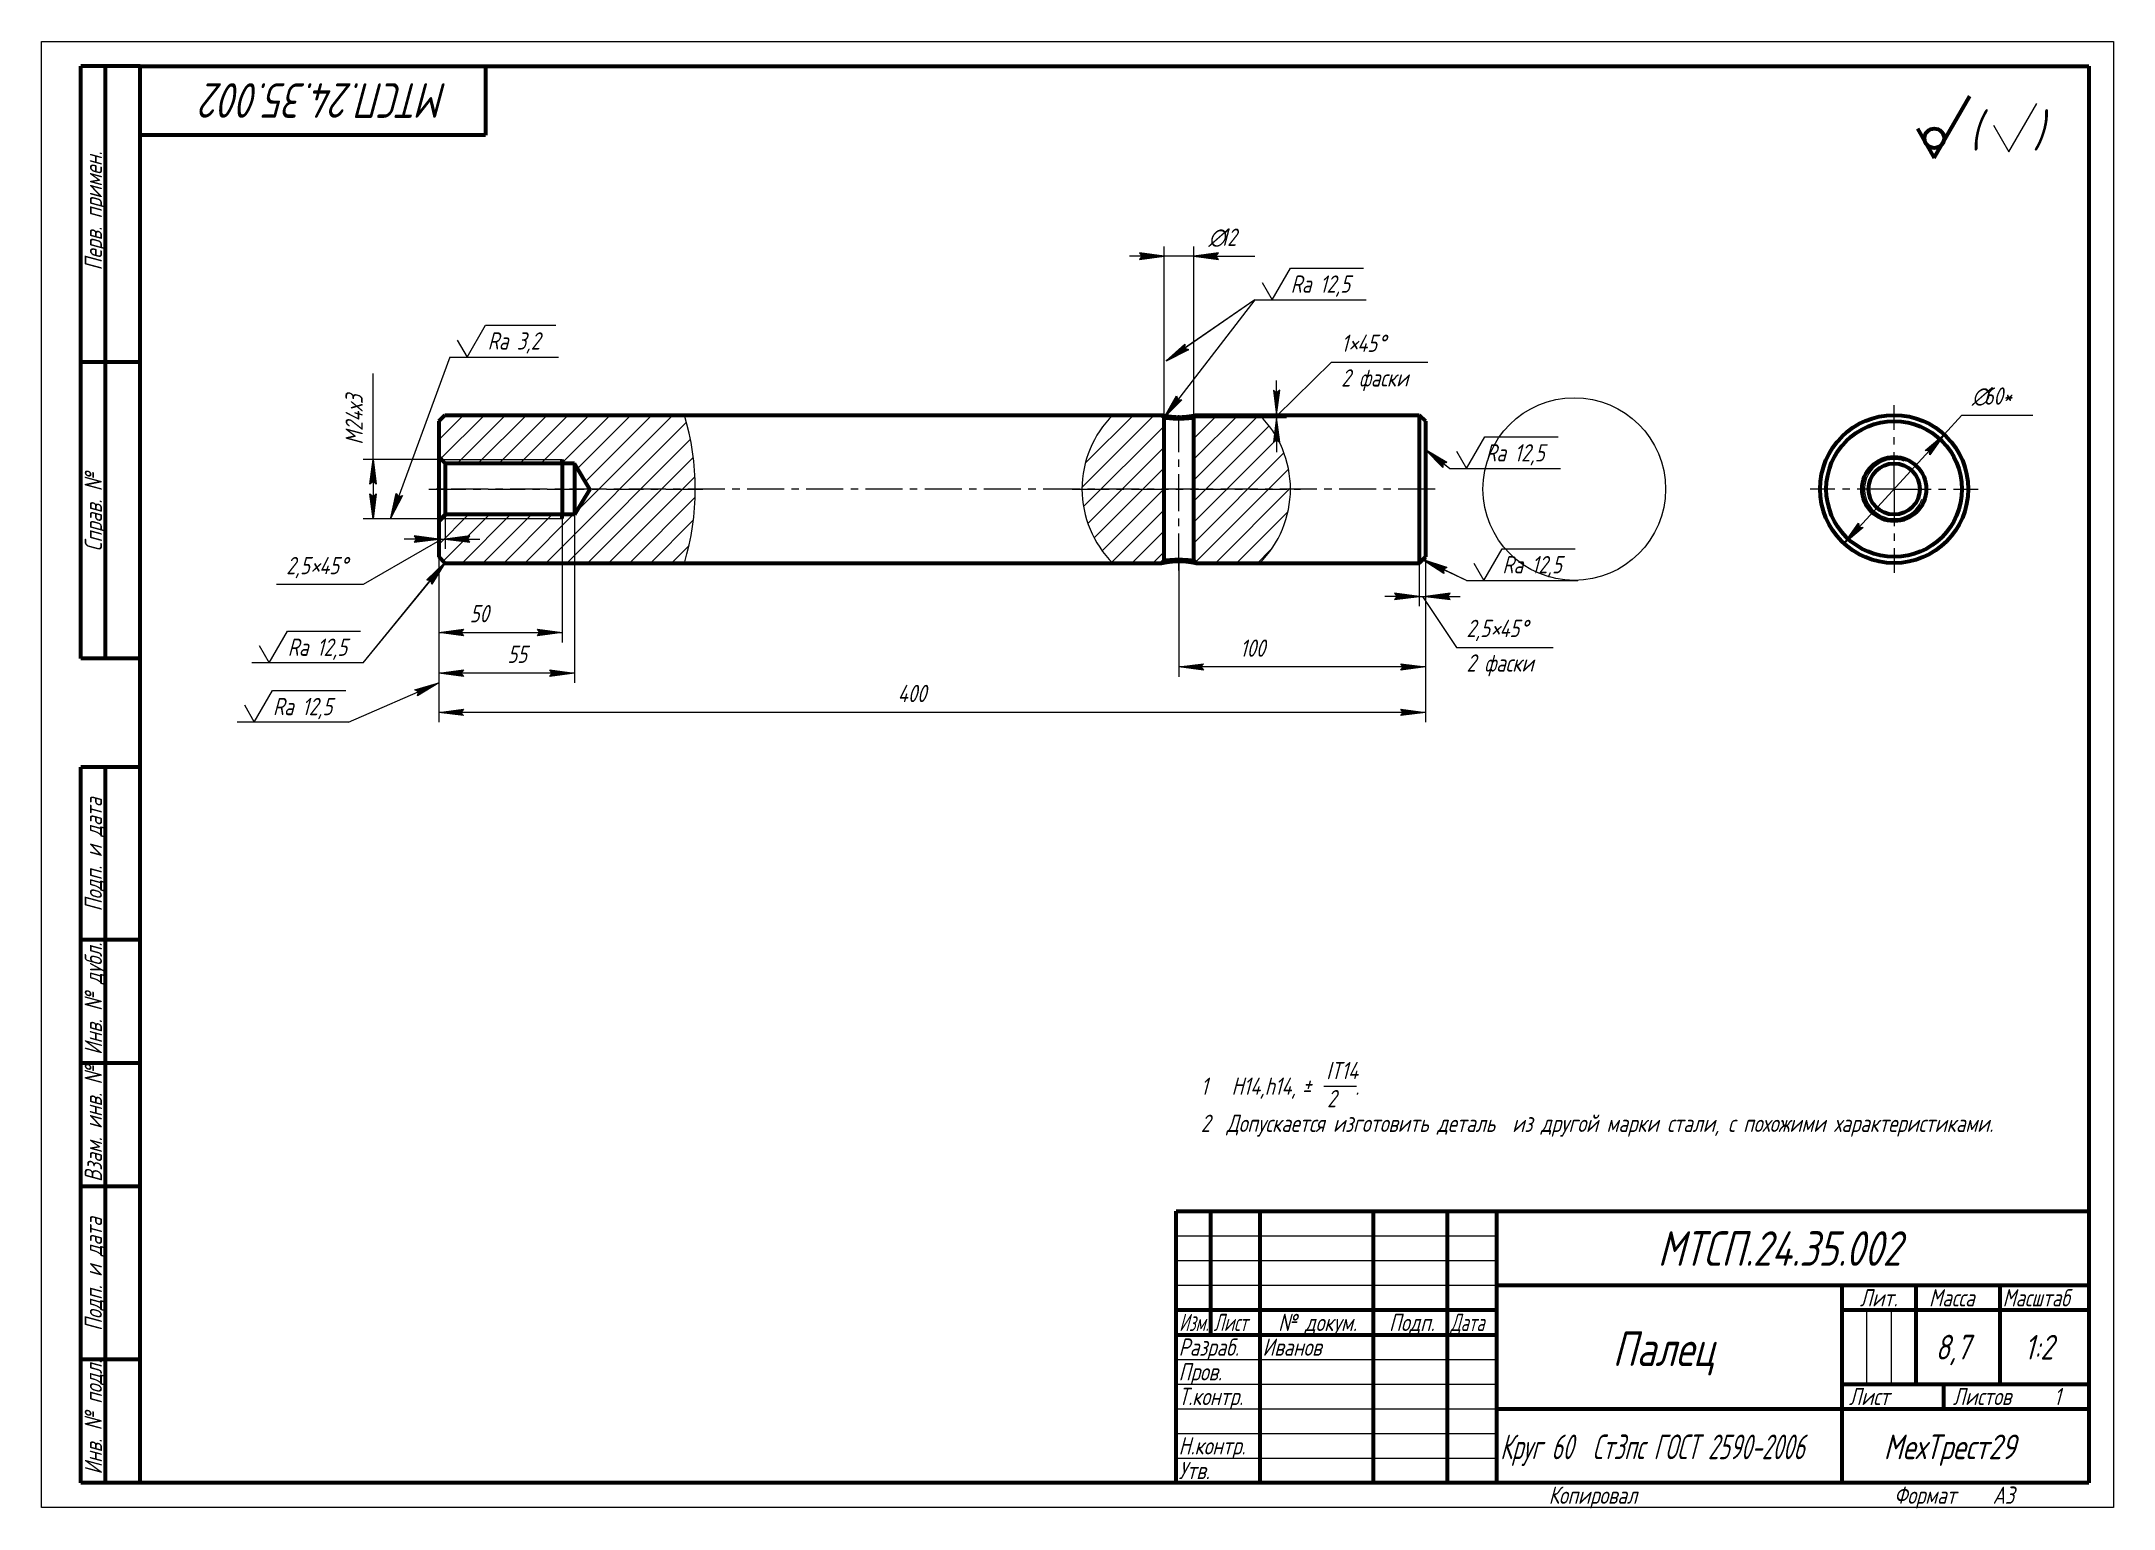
# Model space of a CAD drawing. Header units: millimetres. Extents: x 0 to 420, y 0 to 297.
import ezdxf

# ---------------------------------------------------------------- set-up
doc = ezdxf.new("R2010")
doc.units = ezdxf.units.MM
for name, pattern in [('K5LT_AXLED', [12, 7.5, -1.5, 1.5, -1.5]), ('K5LT_BASIC', [0]), ('K5LT_THIN', [0]), ('K5LT_THIN_INCLUDED_TO_HATCHING', [0])]:
    doc.linetypes.add(name, pattern=pattern)
doc.layers.add('Системный слой', color=7, linetype='Continuous')
doc.styles.add('KDIMTEXTSTYLE', font='GOST_AU.SHX', dxfattribs={"width": 0.96, "oblique": 15, "height": 5})
doc.styles.add('KTEXTSTYLE', font='GOST_AU.SHX', dxfattribs={"width": 0.96, "height": 5})
doc.dimstyles.new('KDIMSTYLE (0.50)', dxfattribs={"dimtxt": 5, "dimasz": 1, "dimexe": 2, "dimexo": 0, "dimgap": 1, "dimtad": 1, "dimlfac": 2, "dimtxsty": 'KDIMTEXTSTYLE', "dimsah": 1, "dimcen": 0, "dimdle": 1, "dimadec": 0, "dimazin": 0, "dimtfac": 0.667, "dimtmove": 0, "dimatfit": 3, "dimfxl": 1, "dimtvp": 1, "dimtolj": 1, "dimtzin": 0, "dimarcsym": 0})
pattern_1 = [(45, (0, 0), (-2.12132, 2.12132), [])]

# ---------------------------------------------------------------- blocks, each defined once
blk = doc.blocks.new('U0')
at = {"layer": 'Системный слой', "color": 150, "linetype": 'K5LT_BASIC', "lineweight": 60, "true_color": 0x0080ff}
for p, q in [((130.32, 191.32), (217.16, 191.32)), ((246.92, 191.32), (279.28, 191.32))]:
    blk.add_line(p, q, dxfattribs=at)
blk = doc.blocks.new('U1')
at = {"layer": 'Системный слой', "color": 150, "linetype": 'K5LT_BASIC', "lineweight": 60, "true_color": 0x0080ff}
for p, q in [((130.32, 221.32), (217.16, 221.32)), ((246.92, 221.32), (279.28, 221.32))]:
    blk.add_line(p, q, dxfattribs=at)
blk = doc.blocks.new('U2')
at = {"layer": 'Системный слой', "color": 7, "linetype": 'K5LT_THIN_INCLUDED_TO_HATCHING', "lineweight": 18}
for start, end in [(134.7683, 225.2317), (314.7683, 45.2317)]:
    blk.add_arc((232.04, 206.32), 21.13, start, end, dxfattribs=at)
blk = doc.blocks.new('D0')
at = {"layer": 'Системный слой'}
for points in [[(85.53, 168.37), (85.03, 169.03), (85.53, 169.69), (80.53, 169.03)], [(108.03, 169.03), (103.03, 169.69), (103.53, 169.03), (103.03, 168.37)]]:
    blk.add_hatch(color=7, dxfattribs=at).paths.add_polyline_path(points)
at = {"layer": 'Системный слой', "color": 7, "linetype": 'K5LT_THIN', "lineweight": 18}
for p, q in [((80.53, 199.82), (80.53, 167.03)), ((108.03, 201.13), (108.03, 167.03)), ((80.53, 169.03), (85.53, 169.69)), ((85.53, 168.37), (80.53, 169.03)), ((85.53, 169.69), (85.03, 169.03)), ((85.03, 169.03), (85.53, 168.37)), ((103.53, 169.03), (103.03, 169.69)), ((103.03, 169.69), (108.03, 169.03)), ((108.03, 169.03), (103.03, 168.37)), ((103.03, 168.37), (103.53, 169.03))]:
    blk.add_line(p, q, dxfattribs=at)
blk.add_wipeout([(94.45, 170.03), (94.45, 175.02), (99.4, 175.02), (99.4, 170.03)]).dxf.layer = 'Системный слой'
blk.add_line((108.03, 169.03), (80.53, 169.03), dxfattribs=at)
at = {"layer": 'Системный слой', "color": 7, "insert": (94.45, 174.6), "char_height": 3.5, "attachment_point": 1, "style": 'KTEXTSTYLE'}
blk.add_mtext('\\H3.5;\\W0.965;\\Q15;\\Q15;55', dxfattribs=at)
blk = doc.blocks.new('KDIMARROW_01')
at = {"layer": 'Системный слой'}
blk.add_hatch(color=0, dxfattribs=at).paths.add_polyline_path([(0, 0), (-5, 0.66), (-4.5, 0), (-5, -0.66)])
at = {"layer": 'Системный слой', "color": 0, "linetype": 'K5LT_THIN', "lineweight": 18}
for p, q in [((-4.5, 0), (-5, 0.66)), ((-5, 0.66), (0, 0)), ((0, 0), (-5, -0.66)), ((-5, -0.66), (-4.5, 0)), ((0, 0), (-1, 0))]:
    blk.add_line(p, q, dxfattribs=at)
blk = doc.blocks.new('D1')
at = {"layer": 'Системный слой'}
blk.add_hatch(color=7, dxfattribs=at).paths.add_polyline_path([(100.53, 176.6), (105.53, 177.26), (100.53, 177.92), (101.03, 177.26)])
at = {"layer": 'Системный слой', "color": 7, "linetype": 'K5LT_THIN', "lineweight": 18}
for p, q in [((80.53, 199.82), (80.53, 175.26)), ((105.53, 201.13), (105.53, 175.26)), ((101.03, 177.26), (100.53, 177.92)), ((100.53, 177.92), (105.53, 177.26)), ((105.53, 177.26), (100.53, 176.6)), ((100.53, 176.6), (101.03, 177.26))]:
    blk.add_line(p, q, dxfattribs=at)
blk.add_wipeout([(86.81, 178.26), (86.81, 183.25), (92.03, 183.25), (92.03, 178.26)]).dxf.layer = 'Системный слой'
at = {"layer": 'Системный слой'}
blk.add_hatch(color=7, dxfattribs=at).paths.add_polyline_path([(85.03, 177.26), (85.53, 177.92), (80.53, 177.26), (85.53, 176.6)])
at = {"layer": 'Системный слой', "color": 7, "linetype": 'K5LT_THIN', "lineweight": 18}
for p, q in [((80.53, 177.26), (85.53, 177.92)), ((85.53, 176.6), (80.53, 177.26)), ((80.53, 177.26), (105.53, 177.26)), ((85.53, 177.92), (85.03, 177.26)), ((85.03, 177.26), (85.53, 176.6))]:
    blk.add_line(p, q, dxfattribs=at)
at = {"layer": 'Системный слой', "color": 7, "insert": (86.81, 182.83), "char_height": 3.5, "attachment_point": 1, "style": 'KTEXTSTYLE'}
blk.add_mtext('\\H3.5;\\W0.965;\\Q15;\\Q15;50', dxfattribs=at)
blk = doc.blocks.new('D2')
at = {"layer": 'Системный слой'}
for points in [[(75.53, 195.54), (80.53, 196.2), (75.53, 196.85), (76.03, 196.2)], [(86.34, 196.2), (86.84, 196.85), (81.84, 196.2), (86.84, 195.54)]]:
    blk.add_hatch(color=7, dxfattribs=at).paths.add_polyline_path(points)
at = {"layer": 'Системный слой', "color": 7, "linetype": 'K5LT_THIN', "lineweight": 18}
for p, q in [((80.53, 206.32), (80.53, 194.2)), ((81.84, 206.32), (81.84, 194.2)), ((81.18, 196.2), (65.21, 186.97)), ((80.53, 196.2), (73.53, 196.2)), ((80.53, 196.2), (75.53, 196.85)), ((75.53, 196.85), (76.03, 196.2)), ((76.03, 196.2), (75.53, 195.54)), ((75.53, 195.54), (80.53, 196.2)), ((80.53, 196.2), (81.84, 196.2)), ((86.84, 196.85), (81.84, 196.2)), ((81.84, 196.2), (86.84, 195.54)), ((81.84, 196.2), (88.84, 196.2)), ((86.34, 196.2), (86.84, 196.85)), ((86.84, 195.54), (86.34, 196.2))]:
    blk.add_line(p, q, dxfattribs=at)
blk.add_wipeout([(49.62, 187.97), (49.62, 193.05), (62.67, 193.05), (62.67, 187.97)]).dxf.layer = 'Системный слой'
blk.add_line((65.21, 186.97), (47.62, 186.97), dxfattribs=at)
at = {"layer": 'Системный слой', "color": 7, "char_height": 3.5, "attachment_point": 1, "style": 'KTEXTSTYLE'}
for s, insert in [('\\H3.5;\\W0.965;\\Q15;\\Q15;2,5', (49.62, 192.57)), ('\\H3.5;\\W0.965;\\Q15;\\Q15;×', (54.53, 192.57)), ('\\H3.5;\\W0.965;\\Q15;\\Q15;45', (56.29, 192.57)), ('\\H3.5;\\W0.965;\\Q15;\\Q15;°', (60.46, 192.57))]:
    blk.add_mtext(s, dxfattribs=dict(at, insert=insert))
blk = doc.blocks.new('KDIMARROW_02')
at = {"layer": 'Системный слой'}
blk.add_hatch(color=0, dxfattribs=at).paths.add_polyline_path([(4.5, 0), (5, 0.66), (0, 0), (5, -0.66)])
at = {"layer": 'Системный слой', "color": 0, "linetype": 'K5LT_THIN', "lineweight": 18}
for p, q in [((0, 0), (-1, 0)), ((5, 0.66), (0, 0)), ((0, 0), (5, -0.66)), ((0, 0), (7, 0)), ((4.5, 0), (5, 0.66)), ((5, -0.66), (4.5, 0))]:
    blk.add_line(p, q, dxfattribs=at)
blk = doc.blocks.new('D3')
at = {"layer": 'Системный слой'}
for points in [[(67.87, 207.32), (67.21, 212.32), (66.55, 207.32), (67.21, 207.82)], [(67.21, 200.32), (67.87, 205.32), (67.21, 204.82), (66.55, 205.32)]]:
    blk.add_hatch(color=7, dxfattribs=at).paths.add_polyline_path(points)
at = {"layer": 'Системный слой', "color": 7, "linetype": 'K5LT_THIN', "lineweight": 18}
for p, q in [((81.03, 212.32), (65.21, 212.32)), ((66.55, 207.32), (67.21, 212.32)), ((67.21, 212.32), (67.87, 207.32)), ((67.21, 212.32), (67.21, 200.32)), ((67.21, 207.82), (66.55, 207.32)), ((67.87, 207.32), (67.21, 207.82)), ((67.21, 200.32), (66.55, 205.32)), ((66.55, 205.32), (67.21, 204.82)), ((67.21, 204.82), (67.87, 205.32)), ((67.87, 205.32), (67.21, 200.32)), ((81.03, 200.32), (65.21, 200.32))]:
    blk.add_line(p, q, dxfattribs=at)
blk.add_wipeout([(66.21, 215.32), (61.22, 215.32), (61.22, 227.21), (66.21, 227.21)]).dxf.layer = 'Системный слой'
for p, q in [((67.21, 213.32), (67.21, 229.71)), ((67.21, 212.32), (67.21, 213.32))]:
    blk.add_line(p, q, dxfattribs=at)
at = {"layer": 'Системный слой', "color": 7, "char_height": 3.5, "attachment_point": 1, "rotation": 90, "style": 'KTEXTSTYLE'}
for s, insert in [('\\H3.5;\\W0.965;\\Q15;\\Q15;24х3', (61.64, 218.1)), ('\\H3.5;\\W0.965;\\Q15;\\Q15;M', (61.64, 215.32))]:
    blk.add_mtext(s, dxfattribs=dict(at, insert=insert))
blk = doc.blocks.new('D4')
at = {"layer": 'Системный слой'}
for points in [[(85.53, 160.43), (85.03, 161.08), (85.53, 161.74), (80.53, 161.08)], [(280.53, 161.08), (275.53, 161.74), (276.03, 161.08), (275.53, 160.43)]]:
    blk.add_hatch(color=7, dxfattribs=at).paths.add_polyline_path(points)
at = {"layer": 'Системный слой', "color": 7, "linetype": 'K5LT_THIN', "lineweight": 18}
for p, q in [((80.53, 192.57), (80.53, 159.08)), ((280.53, 192.57), (280.53, 159.08)), ((80.53, 161.08), (85.53, 161.74)), ((85.53, 160.43), (80.53, 161.08)), ((85.53, 161.74), (85.03, 161.08)), ((85.03, 161.08), (85.53, 160.43)), ((276.03, 161.08), (275.53, 161.74)), ((275.53, 161.74), (280.53, 161.08)), ((280.53, 161.08), (275.53, 160.43)), ((275.53, 160.43), (276.03, 161.08))]:
    blk.add_line(p, q, dxfattribs=at)
blk.add_wipeout([(173.56, 162.08), (173.56, 167.08), (181.18, 167.08), (181.18, 162.08)]).dxf.layer = 'Системный слой'
blk.add_line((280.53, 161.08), (80.53, 161.08), dxfattribs=at)
at = {"layer": 'Системный слой', "color": 7, "insert": (173.56, 166.66), "char_height": 3.5, "attachment_point": 1, "style": 'KTEXTSTYLE'}
blk.add_mtext('\\H3.5;\\W0.965;\\Q15;\\Q15;400', dxfattribs=at)
blk = doc.blocks.new('D5')
at = {"layer": 'Системный слой'}
for points in [[(235.53, 169.61), (235.03, 170.27), (235.53, 170.93), (230.53, 170.27)], [(280.53, 170.27), (275.53, 170.93), (276.03, 170.27), (275.53, 169.61)]]:
    blk.add_hatch(color=7, dxfattribs=at).paths.add_polyline_path(points)
at = {"layer": 'Системный слой', "color": 7, "linetype": 'K5LT_THIN', "lineweight": 18}
for p, q in [((230.53, 192.34), (230.53, 168.27)), ((280.53, 192.57), (280.53, 168.27)), ((230.53, 170.27), (235.53, 170.93)), ((235.53, 169.61), (230.53, 170.27)), ((235.53, 170.93), (235.03, 170.27)), ((235.03, 170.27), (235.53, 169.61)), ((276.03, 170.27), (275.53, 170.93)), ((275.53, 170.93), (280.53, 170.27)), ((280.53, 170.27), (275.53, 169.61)), ((275.53, 169.61), (276.03, 170.27))]:
    blk.add_line(p, q, dxfattribs=at)
blk.add_wipeout([(242.93, 171.27), (242.93, 176.26), (249.84, 176.26), (249.84, 171.27)]).dxf.layer = 'Системный слой'
blk.add_line((280.53, 170.27), (230.53, 170.27), dxfattribs=at)
at = {"layer": 'Системный слой', "color": 7, "insert": (242.93, 175.84), "char_height": 3.5, "attachment_point": 1, "style": 'KTEXTSTYLE'}
blk.add_mtext('\\H3.5;\\W0.965;\\Q15;\\Q15;100', dxfattribs=at)
blk = doc.blocks.new('D6')
at = {"layer": 'Системный слой'}
for points in [[(274.28, 183.92), (279.28, 184.58), (274.28, 185.24), (274.78, 184.58)], [(285.03, 184.58), (285.53, 185.24), (280.53, 184.58), (285.53, 183.92)]]:
    blk.add_hatch(color=7, dxfattribs=at).paths.add_polyline_path(points)
at = {"layer": 'Системный слой', "color": 7, "linetype": 'K5LT_THIN', "lineweight": 18}
for p, q in [((279.28, 191.32), (279.28, 182.58)), ((280.53, 192.57), (280.53, 182.58)), ((279.28, 184.58), (274.28, 185.24)), ((274.28, 185.24), (274.78, 184.58)), ((285.53, 185.24), (280.53, 184.58)), ((285.03, 184.58), (285.53, 185.24)), ((279.28, 184.58), (272.28, 184.58)), ((274.78, 184.58), (274.28, 183.92)), ((274.28, 183.92), (279.28, 184.58)), ((279.28, 184.58), (280.53, 184.58)), ((280.53, 184.58), (285.53, 183.92)), ((280.53, 184.58), (287.53, 184.58)), ((285.53, 183.92), (285.03, 184.58))]:
    blk.add_line(p, q, dxfattribs=at)
blk.add_wipeout([(288.85, 168.26), (288.85, 180.33), (303.77, 180.33), (303.77, 168.26)]).dxf.layer = 'Системный слой'
for p, q in [((279.9, 184.58), (286.85, 174.25)), ((286.85, 174.25), (306.39, 174.25))]:
    blk.add_line(p, q, dxfattribs=at)
at = {"layer": 'Системный слой', "color": 7, "char_height": 3.5, "attachment_point": 1, "style": 'KTEXTSTYLE'}
for s, insert in [('\\H3.5;\\W0.965;\\Q15;\\Q15;2,5', (288.85, 179.84)), ('\\H3.5;\\W0.965;\\Q15;\\Q15;×', (293.76, 179.84)), ('\\H3.5;\\W0.965;\\Q15;\\Q15;45', (295.52, 179.84)), ('\\H3.5;\\W0.965;\\Q15;\\Q15;°', (299.69, 179.84)), ('\\H3.5;\\W0.965;\\Q15;\\Q15;2 фаски', (288.85, 172.83))]:
    blk.add_mtext(s, dxfattribs=dict(at, insert=insert))
blk = doc.blocks.new('D7')
at = {"layer": 'Системный слой'}
blk.add_hatch(color=7, dxfattribs=at).paths.add_polyline_path([(222.56, 252.84), (227.56, 253.49), (222.56, 254.15), (223.06, 253.49)])
at = {"layer": 'Системный слой', "color": 7, "linetype": 'K5LT_THIN', "lineweight": 18}
for p, q in [((227.56, 253.49), (220.56, 253.49)), ((227.56, 253.49), (222.56, 254.15)), ((222.56, 254.15), (223.06, 253.49)), ((223.06, 253.49), (222.56, 252.84)), ((222.56, 252.84), (227.56, 253.49)), ((227.56, 219.52), (227.56, 255.49)), ((233.56, 253.49), (227.56, 253.49)), ((233.56, 219.82), (233.56, 255.49))]:
    blk.add_line(p, q, dxfattribs=at)
blk.add_wipeout([(236.56, 254.49), (236.56, 259.58), (243.65, 259.58), (243.65, 254.49)]).dxf.layer = 'Системный слой'
at = {"layer": 'Системный слой'}
blk.add_hatch(color=7, dxfattribs=at).paths.add_polyline_path([(238.06, 253.49), (238.56, 254.15), (233.56, 253.49), (238.56, 252.84)])
at = {"layer": 'Системный слой', "color": 7, "linetype": 'K5LT_THIN', "lineweight": 18}
for p, q in [((238.56, 254.15), (233.56, 253.49)), ((233.56, 253.49), (238.56, 252.84)), ((233.56, 253.49), (240.56, 253.49)), ((233.56, 253.49), (234.56, 253.49)), ((234.56, 253.49), (245.95, 253.49)), ((238.06, 253.49), (238.56, 254.15)), ((238.56, 252.84), (238.06, 253.49))]:
    blk.add_line(p, q, dxfattribs=at)
at = {"layer": 'Системный слой', "color": 7, "char_height": 3.5, "attachment_point": 1, "style": 'KTEXTSTYLE'}
for s, insert in [('\\H3.5;\\W0.965;\\Q15;\\Q15;∅', (236.56, 259.09)), ('\\H3.5;\\W0.965;\\Q15;\\Q15;12', (238.97, 259.09))]:
    blk.add_mtext(s, dxfattribs=dict(at, insert=insert))
blk = doc.blocks.new('D8')
at = {"layer": 'Системный слой'}
for points in [[(250.36, 221.33), (251.02, 226.33), (250.36, 225.83), (249.7, 226.33)], [(251.02, 215.82), (250.36, 220.82), (249.7, 215.82), (250.36, 216.32)]]:
    blk.add_hatch(color=7, dxfattribs=at).paths.add_polyline_path(points)
at = {"layer": 'Системный слой', "color": 7, "linetype": 'K5LT_THIN', "lineweight": 18}
for p, q in [((250.36, 221.33), (250.36, 228.33)), ((250.36, 225.83), (249.7, 226.33)), ((249.7, 226.33), (250.36, 221.33)), ((250.36, 221.33), (251.02, 226.33)), ((251.02, 226.33), (250.36, 225.83)), ((233.06, 220.82), (252.36, 220.82)), ((233.63, 221.33), (252.36, 221.33)), ((250.36, 220.82), (249.7, 215.82)), ((250.36, 221.33), (250.36, 220.82)), ((251.02, 215.82), (250.36, 220.82)), ((250.36, 220.82), (250.36, 213.82)), ((249.7, 215.82), (250.36, 216.32)), ((250.36, 216.32), (251.02, 215.82))]:
    blk.add_line(p, q, dxfattribs=at)
blk.add_wipeout([(263.45, 226.02), (263.45, 238.1), (278.37, 238.1), (278.37, 226.02)]).dxf.layer = 'Системный слой'
for p, q in [((250.36, 221.07), (261.45, 232.01)), ((261.45, 232.01), (280.99, 232.01))]:
    blk.add_line(p, q, dxfattribs=at)
at = {"layer": 'Системный слой', "color": 7, "char_height": 3.5, "attachment_point": 1, "style": 'KTEXTSTYLE'}
for s, insert in [('\\H3.5;\\W0.965;\\Q15;\\Q15;1', (263.45, 237.61)), ('\\H3.5;\\W0.965;\\Q15;\\Q15;×', (264.93, 237.61)), ('\\H3.5;\\W0.965;\\Q15;\\Q15;45', (266.69, 237.61)), ('\\H3.5;\\W0.965;\\Q15;\\Q15;°', (270.86, 237.61)), ('\\H3.5;\\W0.965;\\Q15;\\Q15;2 фаски', (263.45, 230.59))]:
    blk.add_mtext(s, dxfattribs=dict(at, insert=insert))
blk = doc.blocks.new('U3')
at = {"layer": 'Системный слой'}
blk.add_hatch(color=7, dxfattribs=at).paths.add_polyline_path([(70.8, 200.51), (73.15, 204.98), (72.36, 204.73), (71.91, 205.43)])
at = {"layer": 'Системный слой', "color": 7, "linetype": 'K5LT_THIN', "lineweight": 18}
for p, q in [((86.28, 233.01), (90.03, 239.5)), ((90.03, 239.5), (104.28, 239.5)), ((84.26, 236.51), (86.28, 233.01)), ((82.78, 233.01), (70.8, 200.51)), ((82.78, 233.01), (104.8, 233.01)), ((70.8, 200.51), (71.91, 205.43)), ((73.15, 204.98), (70.8, 200.51)), ((71.91, 205.43), (72.36, 204.73)), ((72.36, 204.73), (73.15, 204.98))]:
    blk.add_line(p, q, dxfattribs=at)
at = {"layer": 'Системный слой', "color": 7, "insert": (90.45, 238.08), "char_height": 3.5, "attachment_point": 1, "style": 'KTEXTSTYLE'}
blk.add_mtext('\\H3.5;\\W0.965;\\Q15;\\Q15;Ra 3,2', dxfattribs=at)
blk = doc.blocks.new('U4')
at = {"layer": 'Системный слой'}
for points in [[(284.85, 211.74), (280.53, 214.35), (284.03, 210.72), (284.05, 211.54)], [(284.88, 211.7), (280.53, 214.26), (284.07, 210.66), (284.08, 211.49)]]:
    blk.add_hatch(color=7, dxfattribs=at).paths.add_polyline_path(points)
at = {"layer": 'Системный слой', "color": 7, "linetype": 'K5LT_THIN', "lineweight": 18}
for p, q in [((280.53, 214.35), (284.85, 211.74)), ((284.03, 210.72), (280.53, 214.35)), ((285.37, 210.48), (280.53, 214.35)), ((280.53, 214.26), (284.88, 211.7)), ((284.07, 210.66), (280.53, 214.26)), ((285.37, 210.48), (280.53, 214.26)), ((288.87, 210.48), (292.57, 216.88)), ((292.57, 216.88), (307.41, 216.88)), ((284.05, 211.54), (284.03, 210.72)), ((284.85, 211.74), (284.05, 211.54)), ((284.08, 211.49), (284.07, 210.66)), ((284.88, 211.7), (284.08, 211.49)), ((285.37, 210.48), (307.93, 210.48)), ((286.85, 213.98), (288.87, 210.48))]:
    blk.add_line(p, q, dxfattribs=at)
at = {"layer": 'Системный слой', "color": 7, "insert": (292.65, 215.41), "char_height": 3.5, "attachment_point": 1, "style": 'KTEXTSTYLE'}
blk.add_mtext('\\H3.5;\\W0.965;\\Q15;\\Q15;Ra 12,5', dxfattribs=at)
blk = doc.blocks.new('U5')
at = {"layer": 'Системный слой'}
blk.add_hatch(color=7, dxfattribs=at).paths.add_polyline_path([(76.2, 164.44), (80.53, 167.03), (75.68, 165.64), (76.4, 165.24)])
blk.add_hatch(color=7, dxfattribs=at).paths.add_polyline_path([(76.2, 164.44), (80.53, 167.03), (75.68, 165.64), (76.4, 165.24)])
at = {"layer": 'Системный слой', "color": 7, "linetype": 'K5LT_THIN', "lineweight": 18}
for p, q in [((43.15, 159.08), (46.85, 165.49)), ((46.85, 165.49), (61.69, 165.49)), ((62.21, 159.08), (80.53, 167.03)), ((62.21, 159.08), (80.53, 167.03)), ((75.68, 165.64), (80.53, 167.03)), ((75.68, 165.64), (80.53, 167.03)), ((76.4, 165.24), (75.68, 165.64)), ((76.4, 165.24), (75.68, 165.64)), ((80.53, 167.03), (76.2, 164.44)), ((80.53, 167.03), (76.2, 164.44)), ((76.2, 164.44), (76.4, 165.24)), ((76.2, 164.44), (76.4, 165.24)), ((41.13, 162.58), (43.15, 159.08)), ((62.21, 159.08), (39.65, 159.08))]:
    blk.add_line(p, q, dxfattribs=at)
at = {"layer": 'Системный слой', "color": 7, "insert": (46.93, 164.01), "char_height": 3.5, "attachment_point": 1, "style": 'KTEXTSTYLE'}
blk.add_mtext('\\H3.5;\\W0.965;\\Q15;\\Q15;Ra 12,5', dxfattribs=at)
blk = doc.blocks.new('U6')
at = {"layer": 'Системный слой'}
for points in [[(284.82, 190.47), (280.03, 192.03), (284.26, 189.28), (284.09, 190.09)], [(284.84, 190.42), (280.03, 191.94), (284.28, 189.23), (284.11, 190.04)]]:
    blk.add_hatch(color=7, dxfattribs=at).paths.add_polyline_path(points)
at = {"layer": 'Системный слой', "color": 7, "linetype": 'K5LT_THIN', "lineweight": 18}
for p, q in [((292.35, 187.82), (296.05, 194.22)), ((296.05, 194.22), (310.89, 194.22)), ((280.03, 192.03), (284.82, 190.47)), ((284.26, 189.28), (280.03, 192.03)), ((288.85, 187.82), (280.03, 192.03)), ((280.03, 191.94), (284.84, 190.42)), ((284.28, 189.23), (280.03, 191.94)), ((288.85, 187.82), (280.03, 191.94)), ((284.82, 190.47), (284.09, 190.09)), ((284.09, 190.09), (284.26, 189.28)), ((284.84, 190.42), (284.11, 190.04)), ((284.11, 190.04), (284.28, 189.23)), ((290.33, 191.32), (292.35, 187.82)), ((288.85, 187.82), (311.41, 187.82))]:
    blk.add_line(p, q, dxfattribs=at)
at = {"layer": 'Системный слой', "color": 7, "insert": (296.13, 192.75), "char_height": 3.5, "attachment_point": 1, "style": 'KTEXTSTYLE'}
blk.add_mtext('\\H3.5;\\W0.965;\\Q15;\\Q15;Ra 12,5', dxfattribs=at)
blk = doc.blocks.new('U7')
at = {"layer": 'Системный слой'}
for points in [[(79.12, 187.04), (81.78, 191.32), (78.1, 187.87), (78.93, 187.84)], [(79.13, 187.12), (81.78, 191.41), (78.11, 187.96), (78.93, 187.93)]]:
    blk.add_hatch(color=7, dxfattribs=at).paths.add_polyline_path(points)
at = {"layer": 'Системный слой', "color": 7, "linetype": 'K5LT_THIN', "lineweight": 18}
for p, q in [((65.21, 171.1), (81.78, 191.41)), ((65.21, 171.1), (81.78, 191.32)), ((78.1, 187.87), (81.78, 191.32)), ((78.11, 187.96), (81.78, 191.41)), ((81.78, 191.32), (79.12, 187.04)), ((81.78, 191.41), (79.13, 187.12)), ((78.93, 187.84), (78.1, 187.87)), ((78.93, 187.93), (78.11, 187.96)), ((79.13, 187.12), (78.93, 187.93)), ((79.12, 187.04), (78.93, 187.84)), ((46.16, 171.1), (49.86, 177.51)), ((49.86, 177.51), (64.69, 177.51)), ((44.14, 174.6), (46.16, 171.1)), ((65.21, 171.1), (42.66, 171.1))]:
    blk.add_line(p, q, dxfattribs=at)
at = {"layer": 'Системный слой', "color": 7, "insert": (49.93, 176.03), "char_height": 3.5, "attachment_point": 1, "style": 'KTEXTSTYLE'}
blk.add_mtext('\\H3.5;\\W0.965;\\Q15;\\Q15;Ra 12,5', dxfattribs=at)
blk = doc.blocks.new('U8')
at = {"layer": 'Системный слой'}
for points in [[(227.99, 232.29), (232.48, 234.58), (231.69, 234.84), (231.73, 235.67)], [(227.99, 232.2), (232.47, 234.51), (231.68, 234.76), (231.72, 235.59)]]:
    blk.add_hatch(color=7, dxfattribs=at).paths.add_polyline_path(points)
at = {"layer": 'Системный слой', "color": 7, "linetype": 'K5LT_THIN', "lineweight": 18}
for p, q in [((247.42, 248.17), (249.45, 244.67)), ((249.45, 244.67), (253.14, 251.07)), ((253.14, 251.07), (267.98, 251.07)), ((245.95, 244.67), (227.99, 232.2)), ((245.95, 244.67), (227.99, 232.29)), ((245.95, 244.67), (268.5, 244.67)), ((227.99, 232.29), (231.73, 235.67)), ((227.99, 232.2), (231.72, 235.59)), ((231.72, 235.59), (231.68, 234.76)), ((231.73, 235.67), (231.69, 234.84)), ((232.48, 234.58), (227.99, 232.29)), ((232.47, 234.51), (227.99, 232.2)), ((231.68, 234.76), (232.47, 234.51)), ((231.69, 234.84), (232.48, 234.58))]:
    blk.add_line(p, q, dxfattribs=at)
at = {"layer": 'Системный слой', "color": 7, "insert": (253.22, 249.6), "char_height": 3.5, "attachment_point": 1, "style": 'KTEXTSTYLE'}
blk.add_mtext('\\H3.5;\\W0.965;\\Q15;\\Q15;Ra 12,5', dxfattribs=at)
blk = doc.blocks.new('U9')
at = {"layer": 'Системный слой'}
blk.add_hatch(color=7, dxfattribs=at).paths.add_polyline_path([(227.56, 220.82), (231.13, 224.38), (230.31, 224.39), (230.09, 225.18)])
at = {"layer": 'Системный слой', "color": 7, "linetype": 'K5LT_THIN', "lineweight": 18}
for p, q in [((245.95, 244.67), (227.56, 220.82)), ((227.56, 220.82), (230.09, 225.18)), ((231.13, 224.38), (227.56, 220.82)), ((230.09, 225.18), (230.31, 224.39)), ((230.31, 224.39), (231.13, 224.38))]:
    blk.add_line(p, q, dxfattribs=at)
blk = doc.blocks.new('U10')
at = {"layer": 'Системный слой', "color": 30, "linetype": 'K5LT_AXLED', "lineweight": 18, "true_color": 0xff8000}
for q in [(375.53, 223.32), (358.53, 206.32), (392.53, 206.32), (375.53, 189.32)]:
    blk.add_line((375.53, 206.32), q, dxfattribs=at)
blk = doc.blocks.new('D9')
at = {"layer": 'Системный слой'}
for points in [[(382.77, 213.25), (385.66, 217.38), (381.8, 214.14), (382.62, 214.06)], [(365.39, 195.26), (369.26, 198.51), (368.43, 198.58), (368.28, 199.39)]]:
    blk.add_hatch(color=7, dxfattribs=at).paths.add_polyline_path(points)
at = {"layer": 'Системный слой', "color": 7, "linetype": 'K5LT_THIN', "lineweight": 18}
for p, q in [((365.39, 195.26), (385.66, 217.38)), ((381.8, 214.14), (385.66, 217.38)), ((385.66, 217.38), (382.77, 213.25)), ((382.62, 214.06), (381.8, 214.14)), ((382.77, 213.25), (382.62, 214.06)), ((365.39, 195.26), (368.28, 199.39)), ((369.26, 198.51), (365.39, 195.26)), ((368.28, 199.39), (368.43, 198.58)), ((368.43, 198.58), (369.26, 198.51))]:
    blk.add_line(p, q, dxfattribs=at)
blk.add_wipeout([(391.28, 222.32), (391.28, 227.4), (401.21, 227.4), (401.21, 222.32)]).dxf.layer = 'Системный слой'
for p, q in [((385.66, 217.38), (389.28, 221.32)), ((389.28, 221.32), (403.63, 221.32))]:
    blk.add_line(p, q, dxfattribs=at)
at = {"layer": 'Системный слой', "color": 7, "char_height": 3.5, "attachment_point": 1, "style": 'KTEXTSTYLE'}
for s, insert in [('\\H3.5;\\W0.965;\\Q15;\\Q15;∅', (391.28, 226.91)), ('\\H3.5;\\W0.965;\\Q15;\\Q15;60*', (393.68, 226.91))]:
    blk.add_mtext(s, dxfattribs=dict(at, insert=insert))
blk = doc.blocks.new('U11')
at = {"color": 7, "linetype": 'K5LT_THIN', "lineweight": 18}
for p, q in [((0, 0), (0, 297)), ((0, 297), (420, 297)), ((420, 297), (420, 0)), ((230, 55), (295, 55)), ((230, 50), (295, 50)), ((230, 45), (295, 45)), ((369.96, 25), (369.96, 40)), ((374.98, 25), (374.98, 40)), ((230, 30), (295, 30)), ((230, 25), (295, 25)), ((230, 20), (295, 20)), ((230, 15), (295, 15)), ((230, 10), (295, 10)), ((420, 0), (0, 0))]:
    blk.add_line(p, q, dxfattribs=at)
at = {"color": 150, "linetype": 'K5LT_BASIC', "lineweight": 60, "true_color": 0x0080ff}
for p, q in [((8, 172), (8, 292)), ((20, 292), (8, 292)), ((13, 172), (13, 292)), ((20, 5), (20, 292)), ((20, 292), (415, 292)), ((90, 292), (90, 278)), ((415, 292), (415, 5)), ((90, 278), (20, 278)), ((20, 232), (8, 232)), ((20, 172), (8, 172)), ((8, 5), (8, 150)), ((20, 150), (8, 150)), ((13, 5), (13, 150)), ((20, 115), (8, 115)), ((20, 90), (8, 90)), ((20, 65), (8, 65)), ((230, 60), (415, 60)), ((230, 5), (230, 60)), ((237, 35), (237, 60)), ((247, 5), (247, 60)), ((270, 5), (270, 60)), ((285, 5), (285, 60)), ((295, 5), (295, 60)), ((295, 45), (415, 45)), ((365, 5), (365, 45)), ((380, 25), (380, 45)), ((397, 25), (397, 45)), ((230, 40), (295, 40)), ((365, 40), (380, 40)), ((380, 40), (415, 40)), ((230, 35), (295, 35)), ((20, 30), (8, 30)), ((365, 25), (415, 25)), ((385.57, 20), (385.57, 25)), ((295, 20), (365, 20)), ((365, 20), (415, 20)), ((20, 5), (8, 5)), ((415, 5), (20, 5))]:
    blk.add_line(p, q, dxfattribs=at)
at = {"color": 7, "attachment_point": 1, "style": 'KTEXTSTYLE'}
for s, insert, char_height, rotation in [('\\H3.5;\\W0.965;\\Q15;\\Q15;\\H7.00;МТСП.24.35.002', (82.39, 281.55), 7, 180), ('\\H3.5;\\W0.965;\\Q15;\\Q15;Перв. примен.', (8.77, 250.61), 3.5, 90), ('\\H3.5;\\W0.965;\\Q15;\\Q15;Справ. №', (8.77, 193.68), 3.5, 90), ('\\H3.5;\\W0.965;\\Q15;\\Q15;Подп. и дата', (8.77, 120.75), 3.5, 90), ('\\H3.5;\\W0.965;\\Q15;\\Q15;Инв. № дубл.', (8.77, 91.67), 3.5, 90), ('\\H3.5;\\W0.965;\\Q15;\\Q15;Взам. инв. №', (8.77, 65.94), 3.5, 90), ('\\H3.5;\\W0.965;\\Q15;\\Q15;Подп. и дата', (8.77, 35.75), 3.5, 90), ('\\H3.5;\\W0.965;\\Q15;\\Q15;Инв. № подл.', (8.77, 6.67), 3.5, 90)]:
    blk.add_mtext(s, dxfattribs=dict(at, insert=insert, char_height=char_height, rotation=rotation))
for s, insert, char_height in [('\\H3.5;\\W0.965;\\Q15;\\Q15;\\H7.00;МТСП.24.35.002', (327.61, 55.95), 7), ('\\H3.5;\\W0.965;\\Q15;\\Q15;Лит.', (368.56, 44.23), 3.5), ('\\H3.5;\\W0.965;\\Q15;\\Q15;Масса', (382.58, 44.23), 3.5), ('\\H3.5;\\W0.965;\\Q15;\\Q15;\\W0.941;Масштаб', (397.52, 44.23), 3.5), ('\\H3.5;\\W0.965;\\Q15;\\Q15;\\W0.797;Изм.', (230.61, 39.23), 3.5), ('\\H3.5;\\W0.965;\\Q15;\\Q15;\\W0.807;Лист', (237.6, 39.23), 3.5), ('\\H3.5;\\W0.965;\\Q15;\\Q15;№ докум.', (250.67, 39.23), 3.5), ('\\H3.5;\\W0.965;\\Q15;\\Q15;Подп.', (273.15, 39.23), 3.5), ('\\H3.5;\\W0.965;\\Q15;\\Q15;\\W0.807;Дата', (285.6, 39.23), 3.5), ('\\H3.5;\\W0.965;\\Q15;\\Q15;Разраб.', (230.5, 34.23), 3.5), ('\\H3.5;\\W0.965;\\Q15;\\Q15;Иванов', (247.5, 34.23), 3.5), ('\\H3.5;\\W0.965;\\Q15;\\Q15;\\H7.00;Палец', (318.45, 35.65), 7), ('\\H3.5;\\W0.965;\\Q15;\\Q15;\\H5.00;8,7', (383.89, 34.97), 5), ('\\H3.5;\\W0.965;\\Q15;\\Q15;\\H5.00;1:2', (401.92, 34.97), 5), ('\\H3.5;\\W0.965;\\Q15;\\Q15;Пров.', (230.5, 29.23), 3.5), ('\\H3.5;\\W0.965;\\Q15;\\Q15;Т.контр.', (230.5, 24.23), 3.5), ('\\H3.5;\\W0.965;\\Q15;\\Q15;Лист', (366.36, 24.23), 3.5), ('\\H3.5;\\W0.965;\\Q15;\\Q15;Листов', (387.41, 24.23), 3.5), ('\\H3.5;\\W0.965;\\Q15;\\Q15;1', (407.91, 24.23), 3.5), ('\\H3.5;\\W0.965;\\Q15;\\Q15;Н.контр.', (230.5, 14.23), 3.5), ('\\H3.5;\\W0.965;\\Q15;\\Q15;\\W0.772;\\H5.00;Круг 60  Ст3пс ГОСТ 2590-2006', (295.68, 14.77), 5), ('\\H3.5;\\W0.965;\\Q15;\\Q15;\\H5.00;МехТрест29', (373.41, 14.77), 5), ('\\H3.5;\\W0.965;\\Q15;\\Q15;Утв.', (230.5, 9.23), 3.5), ('\\H3.5;\\W0.965;\\Q15;\\Q15;Копировал', (305.5, 4.23), 3.5), ('\\H3.5;\\W0.965;\\Q15;\\Q15;Формат', (375.5, 4.23), 3.5), ('\\H3.5;\\W0.965;\\Q15;\\Q15;A3', (395.5, 4.23), 3.5)]:
    blk.add_mtext(s, dxfattribs=dict(at, insert=insert, char_height=char_height))
blk = doc.blocks.new('U12')
at = {"color": 7, "linetype": 'K5LT_THIN', "lineweight": 18}
blk.add_line((259.92, 85.34), (266.58, 85.34), dxfattribs=at)
at = {"color": 7, "char_height": 3.5, "attachment_point": 1, "style": 'KTEXTSTYLE'}
for s, insert in [('\\H3.5;\\W0.965;\\Q15;\\Q15;IT14', (260.43, 90.26)), ('\\H3.5;\\W0.965;\\Q15;\\Q15;1', (235, 87.09)), ('\\H3.5;\\W0.965;\\Q15;\\Q15; Н14,h14, ', (239.48, 87.09)), ('\\H3.5;\\W0.965;\\Q15;\\Q15;±', (255.5, 87.09)), ('\\H3.5;\\W0.965;\\Q15;\\Q15; ', (257.45, 87.09)), ('\\H3.5;\\W0.965;\\Q15;\\Q15;2', (260.58, 84.57)), ('\\H3.5;\\W0.965;\\Q15;\\Q15;.', (266.3, 87.09)), ('\\H3.5;\\W0.965;\\Q15;\\Q15;2', (235, 79.57)), ('\\H3.5;\\W0.965;\\Q15;\\Q15;Допускается изготовить деталь  из другой марки стали, с похожими характеристиками. ', (240.22, 79.57))]:
    blk.add_mtext(s, dxfattribs=dict(at, insert=insert))
blk = doc.blocks.new('U13')
at = {"color": 150, "linetype": 'K5LT_BASIC', "lineweight": 60, "true_color": 0x0080ff}
for p, q in [((383.67, 273.42), (390.88, 285.91)), ((380.23, 279.37), (383.67, 273.42))]:
    blk.add_line(p, q, dxfattribs=at)
at = {"color": 7, "linetype": 'K5LT_THIN', "lineweight": 18}
for p, q in [((398.77, 274.61), (404.45, 284.41)), ((395.67, 280.05), (398.77, 274.61))]:
    blk.add_line(p, q, dxfattribs=at)
at = {"color": 150, "linetype": 'K5LT_BASIC', "lineweight": 60, "true_color": 0x0080ff}
blk.add_arc((383.67, 277.39), 1.98, 0, 360, dxfattribs=at)
at = {"color": 7, "char_height": 7, "attachment_point": 1, "style": 'KTEXTSTYLE'}
for s, insert in [('\\H3.5;\\W0.965;\\Q15;\\Q15;\\H7.00;(', (390.88, 282.57)), ('\\H3.5;\\W0.965;\\Q15;\\Q15;\\H7.00;)', (403.75, 282.57))]:
    blk.add_mtext(s, dxfattribs=dict(at, insert=insert))

msp = doc.modelspace()

# ---------------------------------------------------------------- hatches: boundary and pattern name
at = {"layer": 'Системный слой'}
h = msp.add_hatch(dxfattribs=at)
h.set_pattern_fill('', angle=45, style=0, pattern_type=0)
h.set_pattern_definition(pattern_1)
h.paths.add_polyline_path([(130.3168, 221.3216), (81.7773, 221.3216), (80.5273, 220.0716), (80.5273, 212.8216), (81.8392, 211.5097), (108.0273, 211.5097), (111.1446, 206.3216), (108.0273, 201.1335), (81.8392, 201.1335), (80.5273, 199.8216), (80.5273, 192.5716), (81.7773, 191.3216), (130.3168, 191.3216), (131.7903, 197.5977), (132.4758, 204.0079), (132.3629, 210.4536), (131.4532, 216.8358)])
h = msp.add_hatch(dxfattribs=at)
h.set_pattern_fill('', angle=45, style=0, pattern_type=0)
h.set_pattern_definition(pattern_1)
h.paths.add_polyline_path([(227.0597, 221.3216), (217.1617, 221.3216), (214.5411, 218.1601), (212.5816, 214.5514), (211.3572, 210.6318), (210.9141, 206.5494), (211.2691, 202.4584), (212.4087, 198.5133), (214.2899, 194.8632), (216.8417, 191.646), (217.1617, 191.3216), (227.0597, 191.3216), (227.5597, 191.8216), (227.5597, 220.8216)])
h.paths.add_polyline_path([(246.92, 221.3216), (234.0597, 221.3216), (233.5597, 220.8216), (233.5597, 191.8216), (234.0597, 191.3216), (246.92, 191.3216), (249.5405, 194.4831), (251.5, 198.0918), (252.7244, 202.0114), (253.1675, 206.0938), (252.8126, 210.1848), (251.673, 214.1299), (249.7917, 217.78), (247.24, 220.9973)])

# ---------------------------------------------------------------- linework, layer by layer
at = {"layer": 'Системный слой', "color": 30, "linetype": 'K5LT_AXLED', "lineweight": 18, "true_color": 0xff8000}
for p, q in [((230.5597, 189.8216), (230.5597, 222.8216)), ((78.5273, 206.3216), (134.5273, 206.3216)), ((282.5273, 206.3216), (78.5273, 206.3216)), ((208.9129, 206.3216), (255.1688, 206.3216))]:
    msp.add_line(p, q, dxfattribs=at)
at = {"layer": 'Системный слой', "color": 150, "linetype": 'K5LT_BASIC', "lineweight": 60, "true_color": 0x0080ff}
for p, q in [((81.7773, 221.3216), (80.5273, 220.0716)), ((80.5273, 220.0716), (80.5273, 212.8216)), ((81.7773, 221.3216), (130.3168, 221.3216)), ((217.1617, 221.3216), (227.0597, 221.3216)), ((227.5597, 220.8216), (227.0597, 221.3216)), ((227.5597, 191.8216), (227.5597, 220.8216)), ((234.0597, 221.3216), (233.5597, 220.8216)), ((233.5597, 191.8216), (233.5597, 220.8216)), ((234.0597, 221.3216), (246.92, 221.3216)), ((279.2773, 221.3216), (280.5273, 220.0716)), ((279.2773, 221.3216), (279.2773, 191.3216)), ((280.5273, 220.0716), (280.5273, 192.5716)), ((81.8392, 211.5097), (80.5273, 212.8216)), ((80.5273, 212.8216), (80.5273, 199.8216)), ((108.0273, 211.5097), (81.8392, 211.5097)), ((81.8392, 211.5097), (81.8392, 201.1335)), ((105.5273, 211.5097), (105.5273, 212.3216)), ((105.5273, 211.5097), (105.5273, 201.1335)), ((111.1446, 206.3216), (108.0273, 211.5097)), ((108.0273, 211.5097), (108.0273, 201.1335)), ((111.1446, 206.3216), (108.0273, 201.1335)), ((81.8392, 201.1335), (80.5273, 199.8216)), ((80.5273, 199.8216), (80.5273, 192.5716)), ((108.0273, 201.1335), (81.8392, 201.1335)), ((105.5273, 200.3216), (105.5273, 201.1335)), ((81.7773, 191.3216), (80.5273, 192.5716)), ((81.7773, 191.3216), (130.3168, 191.3216)), ((217.1617, 191.3216), (227.0597, 191.3216)), ((227.5597, 191.8216), (227.0597, 191.3216)), ((234.0597, 191.3216), (233.5597, 191.8216)), ((234.0597, 191.3216), (246.92, 191.3216)), ((279.2773, 191.3216), (280.5273, 192.5716))]:
    msp.add_line(p, q, dxfattribs=at)
at = {"layer": 'Системный слой', "color": 7, "linetype": 'K5LT_THIN', "lineweight": 18}
for p, q in [((81.0273, 212.3216), (105.5273, 212.3216)), ((81.0273, 200.3216), (105.5273, 200.3216))]:
    msp.add_line(p, q, dxfattribs=at)
at = {"layer": 'Системный слой', "color": 7, "linetype": 'K5LT_THIN_INCLUDED_TO_HATCHING', "lineweight": 18}
msp.add_circle((310.6907, 206.3216), 18.5, dxfattribs=at)
at = {"layer": 'Системный слой', "color": 150, "linetype": 'K5LT_BASIC', "lineweight": 60, "true_color": 0x0080ff}
for radius in [15, 13.75, 6.5, 5.1881]:
    msp.add_circle((375.5273, 206.3216), radius, dxfattribs=at)
at = {"layer": 'Системный слой', "color": 7, "linetype": 'K5LT_THIN_INCLUDED_TO_HATCHING', "lineweight": 18}
msp.add_arc((80.5273, 206.3216), 52, 343.234127, 16.765873, dxfattribs=at)
at = {"layer": 'Системный слой', "color": 7, "linetype": 'K5LT_THIN', "lineweight": 18}
msp.add_arc((375.5273, 206.3216), 6, 70, 340, dxfattribs=at)
at = {"layer": 'Системный слой', "color": 150, "linetype": 'K5LT_BASIC', "lineweight": 60, "true_color": 0x0080ff}
for points, knots in [([(227.0597, 221.3216), (227.0598, 221.3216), (227.0678, 221.3197), (227.1013, 221.3121), (227.1447, 221.3022), (227.1904, 221.2918), (227.2359, 221.2815), (227.2825, 221.2712), (227.3326, 221.2603), (227.3906, 221.248), (227.4601, 221.2334), (227.5392, 221.2172), (227.6201, 221.2011), (227.6964, 221.1862), (227.7705, 221.1721), (227.8834, 221.1513), (228.0169, 221.1279), (228.1676, 221.1031), (228.2836, 221.085), (228.3938, 221.0685), (228.5023, 221.0532), (228.6256, 221.0366), (228.771, 221.0183), (228.9425, 220.9985), (229.127, 220.9796), (229.3169, 220.9625), (229.5045, 220.948), (229.6919, 220.9358), (229.8814, 220.926), (230.0888, 220.9178), (230.3424, 220.9115), (230.6413, 220.9099), (230.9515, 220.915), (231.2184, 220.9248), (231.4521, 220.9372), (231.6712, 220.9519), (231.899, 220.9707), (232.1032, 220.9907), (232.277, 221.0099), (232.4181, 221.0269), (232.5456, 221.0434), (232.6689, 221.0604), (232.7902, 221.078), (232.9103, 221.0965), (233.0302, 221.1159), (233.147, 221.1357), (233.2557, 221.155), (233.346, 221.1716), (233.4252, 221.1866), (233.5006, 221.2013), (233.5775, 221.2166), (233.6492, 221.2313), (233.7119, 221.2443), (233.7688, 221.2564), (233.8237, 221.2683), (233.8839, 221.2816), (233.9432, 221.295), (233.9967, 221.3071), (234.0339, 221.3156), (234.0551, 221.3206), (234.0597, 221.3216), (234.0597, 221.3216)], [0, 0, 0, 0, 1.67769955, 3.16158457, 4.39961597, 5.3531246, 6.21592499, 6.99439288, 7.72719739, 8.49160661, 9.38067671, 10.3303319, 11.20625187, 11.96104381, 12.6311567, 13.35545137, 15.05889114, 16.0077872, 16.91807507, 17.70008747, 18.45105724, 19.23352529, 20.2565377, 21.37765322, 22.60339412, 23.74970335, 24.88882076, 26.00118849, 27.08680654, 28.20776032, 29.60510244, 31.44835583, 33.32432933, 34.92302827, 36.0733399, 37.4272609, 38.83258371, 40.22932445, 41.26908794, 42.18605937, 43.04181244, 43.87387308, 44.76882256, 45.66561982, 46.58795727, 47.58259519, 48.51795417, 49.3855842, 50.05214374, 50.81021447, 51.65478009, 52.50476948, 53.26022145, 53.97192182, 54.78452511, 55.69803132, 56.94141617, 58.20557292, 59.59145649, 60.7744244, 62, 62, 62, 62]), ([(227.5597, 220.8216), (227.5598, 220.8216), (227.5741, 220.8199), (227.6317, 220.8127), (227.7129, 220.8032), (227.8132, 220.7914), (227.9265, 220.7778), (228.0356, 220.7653), (228.1437, 220.7538), (228.2558, 220.7417), (228.3794, 220.7286), (228.5414, 220.7122), (228.7143, 220.6967), (228.8995, 220.6807), (229.0494, 220.6691), (229.2164, 220.6575), (229.4082, 220.6452), (229.6366, 220.6333), (229.8913, 220.6229), (230.1716, 220.6153), (230.4785, 220.6114), (230.8044, 220.6127), (231.131, 220.6196), (231.4313, 220.6307), (231.691, 220.6441), (231.9038, 220.6573), (232.0799, 220.67), (232.2419, 220.6825), (232.3983, 220.696), (232.5574, 220.7107), (232.7021, 220.7245), (232.8367, 220.7387), (232.9542, 220.7514), (233.0706, 220.7639), (233.1817, 220.7767), (233.2874, 220.7892), (233.3769, 220.7996), (233.4505, 220.8083), (233.5092, 220.8154), (233.5441, 220.8198), (233.5577, 220.8214), (233.5597, 220.8216), (233.5597, 220.8216)], [0, 0, 0, 0, 1.73967119, 3.21467401, 4.49440179, 5.83115657, 7.01373573, 7.97905895, 8.73949258, 9.62162969, 10.4691984, 11.28219873, 12.74116241, 13.54664734, 14.37283941, 15.14264798, 16.12760972, 17.2366652, 18.44607256, 19.70142371, 21.08612652, 22.60337244, 24.10227018, 25.53956338, 26.7877889, 27.84040786, 28.7168764, 29.5146445, 30.44508162, 31.34530139, 32.33358428, 33.17870686, 34.07336557, 34.89927997, 35.94590617, 37.00638774, 38.10726993, 39.17062787, 40.29427995, 41.58618366, 42.4549119, 43, 43, 43, 43]), ([(227.0597, 191.3216), (227.0598, 191.3216), (227.0678, 191.3235), (227.1013, 191.3312), (227.1447, 191.3411), (227.1904, 191.3515), (227.2359, 191.3617), (227.2825, 191.3721), (227.3326, 191.3829), (227.3906, 191.3953), (227.4601, 191.4098), (227.5392, 191.426), (227.6201, 191.4422), (227.6964, 191.4571), (227.7705, 191.4711), (227.8834, 191.4919), (228.0169, 191.5153), (228.1676, 191.5401), (228.2836, 191.5583), (228.3938, 191.5747), (228.5023, 191.5901), (228.6256, 191.6067), (228.771, 191.625), (228.9425, 191.6447), (229.127, 191.6637), (229.3169, 191.6808), (229.5045, 191.6953), (229.6919, 191.7074), (229.8814, 191.7173), (230.0888, 191.7255), (230.3424, 191.7317), (230.6413, 191.7334), (230.9515, 191.7283), (231.2184, 191.7184), (231.4521, 191.7061), (231.6712, 191.6914), (231.899, 191.6726), (232.1032, 191.6526), (232.277, 191.6334), (232.4181, 191.6164), (232.5456, 191.5999), (232.6689, 191.5829), (232.7902, 191.5652), (232.9103, 191.5468), (233.0302, 191.5274), (233.147, 191.5075), (233.2557, 191.4883), (233.346, 191.4717), (233.4252, 191.4566), (233.5006, 191.442), (233.5775, 191.4266), (233.6492, 191.412), (233.7119, 191.3989), (233.7688, 191.3869), (233.8237, 191.375), (233.8839, 191.3616), (233.9432, 191.3483), (233.9967, 191.3362), (234.0339, 191.3277), (234.0551, 191.3227), (234.0597, 191.3216), (234.0597, 191.3216)], [0, 0, 0, 0, 1.67769955, 3.16158457, 4.39961597, 5.3531246, 6.21592499, 6.99439288, 7.72719739, 8.49160661, 9.38067671, 10.3303319, 11.20625187, 11.96104381, 12.6311567, 13.35545137, 15.05889114, 16.0077872, 16.91807507, 17.70008747, 18.45105724, 19.23352529, 20.2565377, 21.37765322, 22.60339412, 23.74970335, 24.88882076, 26.00118849, 27.08680654, 28.20776032, 29.60510244, 31.44835579, 33.32432928, 34.92302821, 36.07333989, 37.42726089, 38.83258369, 40.22932443, 41.26908789, 42.1860593, 43.04181234, 43.87387292, 44.76882213, 45.66561918, 46.58795652, 47.58259437, 48.51795325, 49.38558312, 50.05214267, 50.81021335, 51.65477892, 52.50476824, 53.26022017, 53.97192045, 54.78452378, 55.69803013, 56.94141478, 58.20557114, 59.59145444, 60.77442304, 62, 62, 62, 62]), ([(227.5597, 191.8216), (227.5598, 191.8216), (227.5741, 191.8234), (227.6317, 191.8305), (227.7129, 191.8401), (227.8132, 191.8519), (227.9265, 191.8655), (228.0356, 191.878), (228.1437, 191.8895), (228.2558, 191.9015), (228.3794, 191.9147), (228.5414, 191.9311), (228.7143, 191.9465), (228.8995, 191.9625), (229.0494, 191.9741), (229.2164, 191.9858), (229.4082, 191.998), (229.6366, 192.01), (229.8913, 192.0204), (230.1716, 192.028), (230.4785, 192.0318), (230.8044, 192.0305), (231.131, 192.0237), (231.4313, 192.0125), (231.691, 191.9992), (231.9038, 191.986), (232.0799, 191.9733), (232.2419, 191.9608), (232.3983, 191.9473), (232.5574, 191.9326), (232.7021, 191.9187), (232.8367, 191.9046), (232.9542, 191.8919), (233.0706, 191.8794), (233.1817, 191.8666), (233.2874, 191.854), (233.3769, 191.8437), (233.4505, 191.835), (233.5092, 191.8278), (233.5441, 191.8235), (233.5577, 191.8219), (233.5597, 191.8216), (233.5597, 191.8216)], [0, 0, 0, 0, 1.73967119, 3.21467401, 4.49440179, 5.83115656, 7.01373572, 7.97905894, 8.73949258, 9.62162968, 10.4691984, 11.28219873, 12.74116241, 13.54664734, 14.37283941, 15.14264798, 16.12760972, 17.2366652, 18.44607255, 19.70142371, 21.08612651, 22.60337244, 24.10227018, 25.53956338, 26.7877889, 27.84040786, 28.7168764, 29.5146445, 30.44508161, 31.34530139, 32.33358428, 33.17870685, 34.07336557, 34.89927998, 35.94590616, 37.00638771, 38.10726988, 39.17062785, 40.29427999, 41.58618376, 42.45491199, 43, 43, 43, 43])]:
    msp.add_open_spline(points, degree=3, knots=knots, dxfattribs=at)

# ---------------------------------------------------------------- block references
for name in ['U13', 'U12']:
    msp.add_blockref(name, (0, 0))
at = {"layer": 'Системный слой'}
for name in ['U10', 'U1', 'U2', 'U0']:
    msp.add_blockref(name, (0, 0), dxfattribs=at)

# ---------------------------------------------------------------- next in the draw order: dimensions: what is measured, and where the dimension line sits
at = {"layer": 'Системный слой', "color": 7}
for base, p1, p2, override, picture, middle in [((233.5597, 253.4942), (227.5597, 219.5216), (233.5597, 219.8152), {"dimexo": 0, "dimpost": '\\H3.5;\\W0.965;\\Q15;∅<>', "dimblk1": 'KDIMARROW_02', "dimblk2": 'KDIMARROW_02', "dimse1": 0, "dimse2": 0, "dimclrt": 7, "dimtol": 1, "dimtp": 0, "dimtm": 0, "dimtdec": 5, "dimtolj": 1}, 'D7', (240.2527, 253.4942)), ((108.0273, 169.0295), (80.5273, 199.8216), (108.0273, 201.1335), {"dimexo": 0, "dimpost": '\\H3.5;\\W0.965;\\Q15;<>', "dimblk1": 'KDIMARROW_01', "dimblk2": 'KDIMARROW_01', "dimse1": 0, "dimse2": 0, "dimclrt": 7, "dimtol": 1, "dimtp": 0, "dimtm": 0, "dimtdec": 5, "dimtolj": 1}, 'D0', (97.0273, 169.0295))]:
    dim = msp.add_linear_dim(base=base, p1=p1, p2=p2, dimstyle='KDIMSTYLE (0.50)', override=override, dxfattribs=at)
    dim.commit()
    dim.dimension.update_dxf_attribs({"geometry": picture, "text_midpoint": middle, "dimtype": 160})
dim = msp.add_diameter_dim_2p(p1=(365.3914, 195.2643), p2=(385.6631, 217.3789), dimstyle='KDIMSTYLE (0.50)', override={"dimtih": 1, "dimtoh": 1, "dimpost": '\\H3.5;\\W0.965;\\Q15;<>\\H3.5;\\W0.965;\\Q15;\\Q15;*', "dimblk1": 'KDIMARROW_01', "dimblk2": 'KDIMARROW_01', "dimclrt": 7, "dimtol": 1, "dimtp": 0, "dimtm": 0, "dimtdec": 5, "dimtmove": 1, "dimatfit": 2, "dimtolj": 1}, dxfattribs=at)
dim.commit()
dim.dimension.update_dxf_attribs({"geometry": 'D9', "text_midpoint": (391.2773, 221.3216), "dimtype": 163})

# ---------------------------------------------------------------- next in the draw order: dimensions: what is measured, and where the dimension line sits
dim = msp.add_linear_dim(base=(250.3601, 221.3276), p1=(233.0597, 220.8216), p2=(233.6297, 221.3276), angle=90, text='\\H3.5;\\W0.965;\\Q15;\\H3.5;\\W0.965;\\Q15;\\Q15;1\\H3.5;\\W0.965;\\Q15;\\Q15;\\Q15;×\\Q15;45\\Q15;°\\Q15;\\X\\H3.5;\\W0.965;\\Q15;\\Q15;2 фаски', dimstyle='KDIMSTYLE (0.50)', override={"dimexo": 0, "dimtoh": 1, "dimblk1": 'KDIMARROW_02', "dimblk2": 'KDIMARROW_02', "dimse1": 0, "dimse2": 0, "dimclrt": 7, "dimtmove": 1, "dimtolj": 1}, dxfattribs=at)
dim.commit()
dim.dimension.update_dxf_attribs({"geometry": 'D8', "text_midpoint": (263.4524, 232.0141)})
dim = msp.add_linear_dim(base=(80.5273, 177.2584), p1=(105.5273, 201.1335), p2=(80.5273, 199.8216), dimstyle='KDIMSTYLE (0.50)', override={"dimexo": 0, "dimpost": '\\H3.5;\\W0.965;\\Q15;<>', "dimblk1": 'KDIMARROW_01', "dimblk2": 'KDIMARROW_01', "dimse1": 0, "dimse2": 0, "dimclrt": 7, "dimtol": 1, "dimtp": 0, "dimtm": 0, "dimtdec": 5, "dimtolj": 1}, dxfattribs=at)
dim.commit()
dim.dimension.update_dxf_attribs({"geometry": 'D1', "text_midpoint": (89.5273, 177.2584), "dimtype": 160})

# ---------------------------------------------------------------- next in the draw order: block references
at = {"layer": 'Системный слой'}
for name in ['U8', 'U9', 'U4']:
    msp.add_blockref(name, (0, 0), dxfattribs=at)

# ---------------------------------------------------------------- next in the draw order: dimensions: what is measured, and where the dimension line sits
at = {"layer": 'Системный слой', "color": 7}
dim = msp.add_linear_dim(base=(80.5273, 196.1966), p1=(81.8392, 206.3216), p2=(80.5273, 206.3216), text='\\H3.5;\\W0.965;\\Q15;\\H3.5;\\W0.965;\\Q15;\\Q15;2,5\\H3.5;\\W0.965;\\Q15;\\Q15;\\Q15;×\\Q15;45\\Q15;°\\Q15;', dimstyle='KDIMSTYLE (0.50)', override={"dimexo": 0, "dimtoh": 1, "dimblk1": 'KDIMARROW_02', "dimblk2": 'KDIMARROW_02', "dimse1": 0, "dimse2": 0, "dimclrt": 7, "dimtmove": 1, "dimtolj": 1}, dxfattribs=at)
dim.commit()
dim.dimension.update_dxf_attribs({"geometry": 'D2', "text_midpoint": (63.2119, 186.9734), "dimtype": 160})

# ---------------------------------------------------------------- next in the draw order: dimensions: what is measured, and where the dimension line sits
dim = msp.add_linear_dim(base=(67.2119, 212.3216), p1=(81.0273, 200.3216), p2=(81.0273, 212.3216), angle=90, dimstyle='KDIMSTYLE (0.50)', override={"dimexo": 0, "dimpost": '\\H3.5;\\W0.965;\\Q15;М<>\\H3.5;\\W0.965;\\Q15;\\Q15;х3', "dimblk1": 'KDIMARROW_01', "dimblk2": 'KDIMARROW_01', "dimse1": 0, "dimse2": 0, "dimclrt": 7, "dimtol": 1, "dimtp": 0, "dimtm": 0, "dimtdec": 5, "dimtolj": 1}, dxfattribs=at)
dim.commit()
dim.dimension.update_dxf_attribs({"geometry": 'D3', "text_midpoint": (67.2119, 221.5149), "dimtype": 160})
dim = msp.add_linear_dim(base=(280.5273, 161.0844), p1=(80.5273, 192.5716), p2=(280.5273, 192.5716), dimstyle='KDIMSTYLE (0.50)', override={"dimexo": 0, "dimpost": '\\H3.5;\\W0.965;\\Q15;<>', "dimblk1": 'KDIMARROW_01', "dimblk2": 'KDIMARROW_01', "dimse1": 0, "dimse2": 0, "dimclrt": 7, "dimtol": 1, "dimtp": 0, "dimtm": 0, "dimtdec": 5, "dimtolj": 1}, dxfattribs=at)
dim.commit()
dim.dimension.update_dxf_attribs({"geometry": 'D4', "text_midpoint": (177.5273, 161.0844), "dimtype": 160})

# ---------------------------------------------------------------- next in the draw order: block references
at = {"layer": 'Системный слой'}
for name in ['U3', 'U7', 'U5']:
    msp.add_blockref(name, (0, 0), dxfattribs=at)

# ---------------------------------------------------------------- next in the draw order: dimensions: what is measured, and where the dimension line sits
at = {"layer": 'Системный слой', "color": 7}
dim = msp.add_linear_dim(base=(280.5273, 170.2698), p1=(230.5328, 192.3427), p2=(280.5273, 192.5716), dimstyle='KDIMSTYLE (0.50)', override={"dimexo": 0, "dimpost": '\\H3.5;\\W0.965;\\Q15;<>', "dimblk1": 'KDIMARROW_01', "dimblk2": 'KDIMARROW_01', "dimse1": 0, "dimse2": 0, "dimclrt": 7, "dimtol": 1, "dimtp": 0, "dimtm": 0, "dimtdec": 5, "dimtolj": 1}, dxfattribs=at)
dim.commit()
dim.dimension.update_dxf_attribs({"geometry": 'D5', "text_midpoint": (246.5273, 170.2698), "dimtype": 160})

# ---------------------------------------------------------------- next in the draw order: dimensions: what is measured, and where the dimension line sits
dim = msp.add_linear_dim(base=(279.2773, 184.5813), p1=(280.5273, 192.5716), p2=(279.2773, 191.3216), dimstyle='KDIMSTYLE (0.50)', override={"dimexo": 0, "dimtoh": 1, "dimpost": '\\H3.5;\\W0.965;\\Q15;<>\\H3.5;\\W0.965;\\Q15;\\Q15;\\Q15;\\Q15;45\\Q15;\\Q15;\\X\\H3.5;\\W0.965;\\Q15;\\Q15;2 фаски', "dimblk1": 'KDIMARROW_02', "dimblk2": 'KDIMARROW_02', "dimse1": 0, "dimse2": 0, "dimclrt": 7, "dimtol": 1, "dimtp": 0, "dimtm": 0, "dimtdec": 5, "dimtmove": 1, "dimtolj": 1}, dxfattribs=at)
dim.commit()
dim.dimension.update_dxf_attribs({"geometry": 'D6', "text_midpoint": (288.8542, 174.2517)})

# ---------------------------------------------------------------- next in the draw order: block references
msp.add_blockref('U11', (0, 0))
at = {"layer": 'Системный слой'}
msp.add_blockref('U6', (0, 0), dxfattribs=at)

doc.saveas('drawing.dxf')
